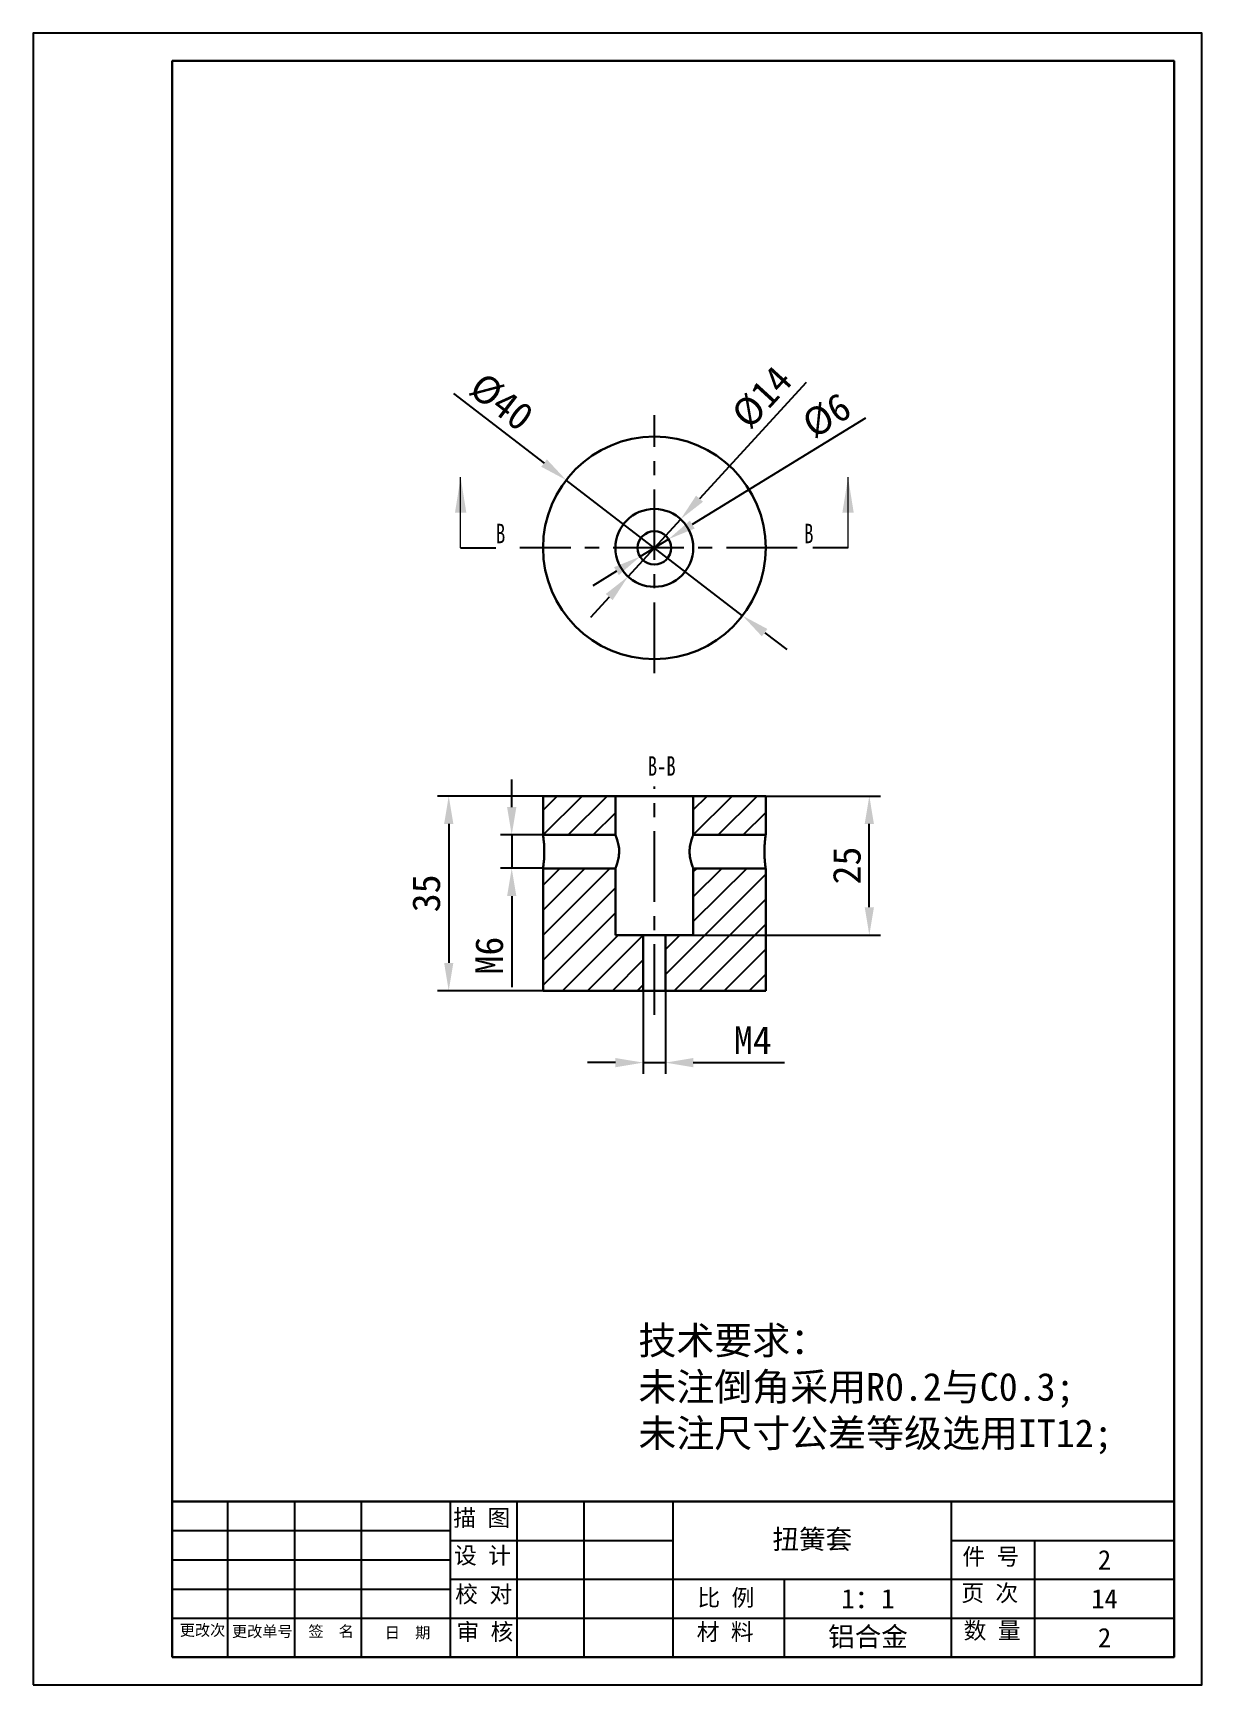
# Model space of a CAD drawing. Header units: millimetres. Extents: x -473 to 6267, y 319 to 3284.
# Drawn here: x 3431.7 to 3641.7, y 324.8 to 621.8 of the extents above; entities that cross this region are included whole.
import ezdxf

# ---------------------------------------------------------------- set-up
doc = ezdxf.new("R2010")
doc.units = ezdxf.units.MM
doc.linetypes.add('CENTERX2', pattern=[20.32, 12.7, -2.54, 2.54, -2.54])
for name, color, linetype in [('10', 7, 'Continuous'), ('SLD-0', 7, 'Continuous'), ('图框', 7, 'Continuous'), ('轮廓实线层', 170, 'Continuous')]:
    doc.layers.add(name, color=color, linetype=linetype)
for name, color, linetype, lineweight in [('3mm', 7, 'Continuous', 30), ('中心线层', 1, 'CENTERX2', 25), ('标题栏', 7, 'Continuous', 25)]:
    doc.layers.add(name, color=color, linetype=linetype, lineweight=lineweight)
doc.styles.add('SLDTEXTSTYLE5', font='TXT', dxfattribs={"width": 0.7})
doc.dimstyles.new('a3', dxfattribs={"dimtxt": 5, "dimasz": 5, "dimexe": 2, "dimexo": 0, "dimgap": 1.524, "dimtad": 1, "dimdec": 1, "dimzin": 0, "dimtxsty": 'Standard', "dimcen": 2.5, "dimazin": 0, "dimtp": 0.21, "dimtfac": 1, "dimtdec": 1, "dimtmove": 0, "dimatfit": 3, "dimfxl": 1, "dimtzin": 0, "dimarcsym": 0})
pattern_1 = [(45, (3261.8904, 3426.58), (-2.245064, 2.245064), [])]

msp = doc.modelspace()

# ---------------------------------------------------------------- texts
at = {"color": 7, "linetype": 'Continuous', "char_height": 3.5, "attachment_point": 1, "style": 'SLDTEXTSTYLE5'}
for insert in [(3514.87, 533.557), (3570.24, 533.557)]:
    msp.add_mtext('B', dxfattribs=dict(at, insert=insert))
at = {"layer": 'SLD-0', "linetype": 'Continuous', "lineweight": -3}
for s, width, insert, char_height, attachment_point in [('{\\fSimSun|b0|i0|c134|p54;技术要求：\\P未注倒角采用R0.2与C0.3;\\P未注尺寸公差等级选用IT12;}', 122.83668, (3540.448, 389.226), 5, 1), ('{\\fSimSun|b0|i0|c134|p54;扭簧套}', 50, (3571.699, 350.788), 3.5, 5), ('2', 25, (3624.199, 347.288), 3.5, 5), ('{\\fSimSun|b0|i0|c134|p54;1：1}', 30, (3581.699, 340.288), 3.5, 5), ('14', 25, (3624.199, 340.288), 3.5, 5), ('{\\fSimSun|b0|i0|c134|p54;铝合金}', 30, (3581.699, 333.288), 3.5, 5), ('2', 25, (3624.199, 333.288), 3.5, 5)]:
    msp.add_mtext_dynamic_manual_height_columns(s, width=width, gutter_width=17.5, heights=[0], dxfattribs=dict(at, insert=insert, char_height=char_height, attachment_point=attachment_point))
at = {"layer": '图框', "insert": (3544.647, 491.758), "char_height": 3.5, "attachment_point": 2, "style": 'SLDTEXTSTYLE5'}
msp.add_mtext('B-B', dxfattribs=at)
at = {"layer": '标题栏', "attachment_point": 1}
for s, insert, char_height, width in [('{\\fSimSun|b0|i0|c134|p54; 描 图}', (3505.142, 356.336), 3, 12.20894), ('{\\fSimSun|b0|i0|c134|p54;设 计}', (3507.323, 349.581), 3, 11.99092), ('{\\fSimSun|b0|i0|c134|p54;件 号}', (3598.671, 349.363), 3, 14.17108), ('{\\fSimSun|b0|i0|c134|p54;校 对}', (3507.541, 342.608), 3, 11.99092), ('{\\fSimSun|b0|i0|c134|p54;比 例}', (3551.053, 341.987), 3, 12.20893), ('{\\fSimSun|b0|i0|c134|p54;页 次}', (3598.453, 342.826), 3, 14.60712), ('{\\fSimSun|b0|i0|c134|p54;更改次}', (3458.054, 335.635), 2, 9.37414), ('{\\fSimSun|b0|i0|c134|p54;更改单号}', (3467.425, 335.417), 2, 12.42695), ('{\\fSimSun|b0|i0|c134|p54;签  名}', (3481.161, 335.417), 2, 11.99092), ('{\\fSimSun|b0|i0|c134|p54;审 核}', (3507.759, 335.853), 3, 12.20893), ('{\\fSimSun|b0|i0|c134|p54;材 料}', (3550.926, 335.853), 3, 18.09539), ('{\\fSimSun|b0|i0|c134|p54;数 量}', (3598.89, 336.071), 3, 14.60712), ('{\\fSimSun|b0|i0|c134|p54;日  期}', (3494.896, 335.199), 2, 16.13323)]:
    msp.add_mtext(s, dxfattribs=dict(at, insert=insert, char_height=char_height, width=width))

# ---------------------------------------------------------------- blocks, each defined once
blk = doc.blocks.new('*D168')
at = {"layer": 'Defpoints', "color": 0, "transparency": 16777216}
for p in [(3545.88, 530.8), (3540.76, 527.66)]:
    blk.add_point(p, dxfattribs=at)
at = {"layer": '轮廓实线层', "color": 0, "lineweight": -2, "transparency": 16777216}
for p, q in [((3581.24, 552.54), (3550.14, 533.42)), ((3540.76, 527.66), (3545.88, 530.8)), ((3536.51, 525.04), (3532.25, 522.42))]:
    blk.add_line(p, q, dxfattribs=at)
at = {"layer": '轮廓实线层', "color": 0, "transparency": 16777216}
for points in [[(3549.7, 534.13), (3550.57, 532.71), (3545.88, 530.8)], [(3536.07, 525.75), (3536.94, 524.33), (3540.76, 527.66)]]:
    blk.add_solid(points, dxfattribs=at)
at = {"layer": '轮廓实线层', "color": 0, "transparency": 16777216, "insert": (3574.29, 552.99), "char_height": 5, "attachment_point": 5, "rotation": 31.5852}
blk.add_mtext('%%C6', dxfattribs=at)
blk = doc.blocks.new('*D169')
at = {"layer": 'Defpoints', "color": 0, "transparency": 16777216}
for p in [(3548.05, 534.39), (3538.59, 524.07)]:
    blk.add_point(p, dxfattribs=at)
at = {"layer": '轮廓实线层', "color": 0, "lineweight": -2, "transparency": 16777216}
for p, q in [((3570.61, 558.98), (3551.43, 538.07)), ((3538.59, 524.07), (3548.05, 534.39)), ((3535.21, 520.38), (3531.83, 516.7))]:
    blk.add_line(p, q, dxfattribs=at)
at = {"layer": '轮廓实线层', "color": 0, "transparency": 16777216}
for points in [[(3550.82, 538.63), (3552.05, 537.51), (3548.05, 534.39)], [(3534.6, 520.95), (3535.82, 519.82), (3538.59, 524.07)]]:
    blk.add_solid(points, dxfattribs=at)
at = {"layer": '轮廓实线层', "color": 0, "transparency": 16777216, "insert": (3562.67, 556.28), "char_height": 5, "attachment_point": 5, "rotation": 47.476}
blk.add_mtext('%%C14', dxfattribs=at)
blk = doc.blocks.new('*D170')
at = {"layer": 'Defpoints', "color": 0, "transparency": 16777216}
for p in [(3527.47, 541.42), (3559.17, 517.03)]:
    blk.add_point(p, dxfattribs=at)
at = {"layer": '轮廓实线层', "color": 0, "lineweight": -2, "transparency": 16777216}
for p, q in [((3507.22, 557), (3523.51, 544.47)), ((3559.17, 517.03), (3527.47, 541.42)), ((3563.14, 513.98), (3567.1, 510.93))]:
    blk.add_line(p, q, dxfattribs=at)
at = {"layer": '轮廓实线层', "color": 0, "transparency": 16777216}
for points in [[(3524.01, 545.13), (3523, 543.81), (3527.47, 541.42)], [(3563.64, 514.64), (3562.63, 513.32), (3559.17, 517.03)]]:
    blk.add_solid(points, dxfattribs=at)
at = {"layer": '轮廓实线层', "color": 0, "transparency": 16777216, "insert": (3515.83, 555.45), "char_height": 5, "attachment_point": 5, "rotation": 322.4284}
blk.add_mtext('%%C40', dxfattribs=at)
blk = doc.blocks.new('*D171')
at = {"layer": 'Defpoints', "color": 0, "transparency": 16777216}
for p in [(3550.32, 484.61), (3581.94, 484.61), (3550.32, 459.61)]:
    blk.add_point(p, dxfattribs=at)
at = {"layer": '轮廓实线层', "color": 0, "lineweight": -2, "transparency": 16777216}
for p, q in [((3550.32, 484.61), (3583.94, 484.61)), ((3581.94, 464.61), (3581.94, 479.61)), ((3550.32, 459.61), (3583.94, 459.61))]:
    blk.add_line(p, q, dxfattribs=at)
at = {"layer": '轮廓实线层', "color": 0, "transparency": 16777216}
for points in [[(3581.11, 479.61), (3582.77, 479.61), (3581.94, 484.61)], [(3581.11, 464.61), (3582.77, 464.61), (3581.94, 459.61)]]:
    blk.add_solid(points, dxfattribs=at)
at = {"layer": '轮廓实线层', "color": 0, "transparency": 16777216, "insert": (3577.92, 472.11), "char_height": 5, "attachment_point": 5, "rotation": 90}
blk.add_mtext('25', dxfattribs=at)
blk = doc.blocks.new('*D172')
at = {"layer": 'Defpoints', "color": 0, "transparency": 16777216}
for p in [(3523.32, 484.61), (3506.38, 449.61), (3523.32, 449.61)]:
    blk.add_point(p, dxfattribs=at)
at = {"layer": '轮廓实线层', "color": 0, "lineweight": -2, "transparency": 16777216}
for p, q in [((3523.32, 484.61), (3504.38, 484.61)), ((3506.38, 479.61), (3506.38, 454.61)), ((3523.32, 449.61), (3504.38, 449.61))]:
    blk.add_line(p, q, dxfattribs=at)
at = {"layer": '轮廓实线层', "color": 0, "transparency": 16777216}
for points in [[(3505.55, 479.61), (3507.21, 479.61), (3506.38, 484.61)], [(3505.55, 454.61), (3507.21, 454.61), (3506.38, 449.61)]]:
    blk.add_solid(points, dxfattribs=at)
at = {"layer": '轮廓实线层', "color": 0, "transparency": 16777216, "insert": (3502.36, 467.11), "char_height": 5, "attachment_point": 5, "rotation": 90}
blk.add_mtext('35', dxfattribs=at)
blk = doc.blocks.new('*D173')
at = {"layer": 'Defpoints', "color": 0, "transparency": 16777216}
for p in [(3523.32, 477.61), (3517.69, 471.61), (3523.32, 471.61)]:
    blk.add_point(p, dxfattribs=at)
at = {"layer": '轮廓实线层', "color": 0, "lineweight": -2, "transparency": 16777216}
for p, q in [((3517.69, 482.61), (3517.69, 487.61)), ((3523.32, 477.61), (3515.69, 477.61)), ((3517.69, 477.61), (3517.69, 471.61)), ((3523.32, 471.61), (3515.69, 471.61)), ((3517.69, 466.61), (3517.69, 450.23))]:
    blk.add_line(p, q, dxfattribs=at)
at = {"layer": '轮廓实线层', "color": 0, "transparency": 16777216}
for points in [[(3516.86, 482.61), (3518.53, 482.61), (3517.69, 477.61)], [(3516.86, 466.61), (3518.53, 466.61), (3517.69, 471.61)]]:
    blk.add_solid(points, dxfattribs=at)
at = {"layer": '轮廓实线层', "color": 0, "transparency": 16777216, "insert": (3513.67, 455.92), "char_height": 5, "attachment_point": 5, "rotation": 90}
blk.add_mtext('M6', dxfattribs=at)
blk = doc.blocks.new('*D174')
at = {"layer": 'Defpoints', "color": 0, "transparency": 16777216}
for p in [(3541.32, 449.61), (3545.32, 449.61), (3545.32, 436.68)]:
    blk.add_point(p, dxfattribs=at)
at = {"layer": '轮廓实线层', "color": 0, "lineweight": -2, "transparency": 16777216}
for p, q in [((3541.32, 449.61), (3541.32, 434.68)), ((3545.32, 449.61), (3545.32, 434.68)), ((3536.32, 436.68), (3531.32, 436.68)), ((3541.32, 436.68), (3545.32, 436.68)), ((3550.32, 436.68), (3566.7, 436.68))]:
    blk.add_line(p, q, dxfattribs=at)
at = {"layer": '轮廓实线层', "color": 0, "transparency": 16777216}
for points in [[(3536.32, 437.51), (3536.32, 435.84), (3541.32, 436.68)], [(3550.32, 437.51), (3550.32, 435.84), (3545.32, 436.68)]]:
    blk.add_solid(points, dxfattribs=at)
at = {"layer": '轮廓实线层', "color": 0, "transparency": 16777216, "insert": (3561.01, 440.7), "char_height": 5, "attachment_point": 5}
blk.add_mtext('M4', dxfattribs=at)

# ---------------------------------------------------------------- dimensions: what is measured, and where the dimension line sits
at = {"layer": '轮廓实线层'}
dim = msp.add_diameter_dim_2p(p1=(3559.172, 517.031), p2=(3527.469, 541.421), text='%%C40', dimstyle='a3', dxfattribs=at)
dim.commit()
dim.dimension.update_dxf_attribs({"geometry": '*D170', "text_midpoint": (3515.835, 555.449)})
for p1, p2, text, picture, middle in [((3538.589, 524.067), (3548.052, 534.385), '%%C14', '*D169', (3565.633, 553.556)), ((3540.765, 527.655), (3545.876, 530.798), '%%C6', '*D168', (3576.397, 549.564))]:
    dim = msp.add_diameter_dim_2p(p1=p1, p2=p2, text=text, dimstyle='a3', dxfattribs=at)
    dim.commit()
    dim.dimension.update_dxf_attribs({"geometry": picture, "text_midpoint": middle, "dimtype": 163})
for base, p1, p2, text, picture, middle in [((3517.692, 471.609), (3523.32, 477.609), (3523.32, 471.609), 'M6', '*D173', (3513.668, 455.918)), ((3506.381, 449.609), (3523.32, 484.609), (3523.32, 449.609), '35', '*D172', (3502.357, 467.109)), ((3581.941, 484.609), (3550.32, 459.609), (3550.32, 484.609), '25', '*D171', (3577.917, 472.109))]:
    dim = msp.add_linear_dim(base=base, p1=p1, p2=p2, angle=90, text=text, dimstyle='a3', dxfattribs=at)
    dim.commit()
    dim.dimension.update_dxf_attribs({"geometry": picture, "text_midpoint": middle})
dim = msp.add_linear_dim(base=(3545.32, 436.676), p1=(3541.32, 449.609), p2=(3545.32, 449.609), text='M4', dimstyle='a3', dxfattribs=at)
dim.commit()
dim.dimension.update_dxf_attribs({"geometry": '*D174', "text_midpoint": (3561.011, 440.7)})

# ---------------------------------------------------------------- hatches: boundary and pattern name
at = {"layer": '轮廓实线层'}
h = msp.add_hatch(dxfattribs=at)
h.set_pattern_fill('ANSI31', color=5)
h.set_pattern_definition(pattern_1)
h.paths.add_polyline_path([(3523.32, 477.609), (3536.32, 477.609), (3536.32, 484.609), (3523.32, 484.609)])
at = {"layer": '轮廓实线层', "lineweight": -3}
h = msp.add_hatch(dxfattribs=at)
h.set_pattern_fill('ANSI31', color=5)
h.set_pattern_definition(pattern_1)
h.paths.add_polyline_path([(3563.32, 477.609), (3563.32, 484.609), (3550.32, 484.609), (3550.32, 477.609)])
h = msp.add_hatch(dxfattribs=at)
h.set_pattern_fill('ANSI31', color=5)
h.set_pattern_definition(pattern_1)
h.paths.add_polyline_path([(3536.32, 459.609), (3536.32, 471.609), (3523.32, 471.609), (3523.32, 449.609), (3541.32, 449.609), (3541.32, 459.609)])
at = {"layer": '轮廓实线层'}
h = msp.add_hatch(dxfattribs=at)
h.set_pattern_fill('ANSI31', color=5)
h.set_pattern_definition([(45, (3261.8904, 3437.9155), (-2.245064, 2.245064), [])])
h.paths.add_polyline_path([(3550.32, 471.609), (3550.32, 459.609), (3545.32, 459.609), (3545.32, 449.609), (3563.32, 449.609), (3563.32, 471.609)])

# ---------------------------------------------------------------- linework, layer by layer
at = {"color": 7, "linetype": 'Continuous', "lineweight": 18}
for p, q in [((3508.52, 529.226), (3508.52, 541.926)), ((3578.12, 529.226), (3578.12, 541.926))]:
    msp.add_line(p, q, dxfattribs=at)
at = {"color": 7}
for p, q in [((3508.52, 529.226), (3514.87, 529.226)), ((3578.12, 529.226), (3571.77, 529.226))]:
    msp.add_line(p, q, dxfattribs=at)
at = {"color": 7, "linetype": 'Continuous', "lineweight": 18}
for points in [[(3508.52, 541.926), (3507.504, 535.576), (3509.536, 535.576)], [(3578.12, 541.926), (3577.104, 535.576), (3579.136, 535.576)]]:
    msp.add_solid(points, dxfattribs=at)
at = {"layer": '10'}
msp.add_lwpolyline([(3431.699, 324.788), (3641.699, 324.788), (3641.699, 621.788), (3431.699, 621.788)], close=True, dxfattribs=at)
at = {"layer": '3mm'}
for p, q in [((3523.32, 484.609), (3536.32, 484.609)), ((3523.32, 484.609), (3523.32, 477.609)), ((3536.32, 484.609), (3536.32, 477.609)), ((3550.32, 484.609), (3536.32, 484.609)), ((3550.32, 477.609), (3550.32, 484.609)), ((3550.32, 484.609), (3563.32, 484.609)), ((3563.32, 477.609), (3563.32, 484.609)), ((3536.32, 477.609), (3523.32, 477.609)), ((3550.32, 477.609), (3563.32, 477.609)), ((3536.32, 471.609), (3523.32, 471.609)), ((3523.32, 471.609), (3523.32, 449.609)), ((3536.32, 471.609), (3536.32, 459.609)), ((3550.32, 459.609), (3550.32, 471.609)), ((3563.32, 471.609), (3550.32, 471.609)), ((3563.32, 449.609), (3563.32, 471.609)), ((3540.32, 459.609), (3536.32, 459.609)), ((3540.32, 459.609), (3546.32, 459.609)), ((3541.32, 449.609), (3541.32, 459.609)), ((3545.32, 459.609), (3545.32, 449.609)), ((3550.32, 459.609), (3546.32, 459.609)), ((3540.32, 449.609), (3523.32, 449.609)), ((3540.32, 449.609), (3546.32, 449.609)), ((3563.32, 449.609), (3546.32, 449.609)), ((3456.699, 357.788), (3636.699, 357.788))]:
    msp.add_line(p, q, dxfattribs=at)
msp.add_lwpolyline([(3456.699, 329.788), (3636.699, 329.788), (3636.699, 616.788), (3456.699, 616.788)], close=True, dxfattribs=at)
at = {"layer": '3mm', "color": 7, "linetype": 'Continuous'}
for radius in [20, 7, 3]:
    msp.add_circle((3543.32, 529.226), radius, dxfattribs=at)
at = {"layer": '3mm'}
for points, knots in [([(3523.32, 471.609), (3523.32, 471.609), (3523.323, 471.628), (3523.335, 471.705), (3523.343, 471.763), (3523.364, 471.913), (3523.376, 472.005), (3523.404, 472.223), (3523.419, 472.35), (3523.448, 472.626), (3523.463, 472.777), (3523.49, 473.105), (3523.503, 473.279), (3523.524, 473.64), (3523.532, 473.829), (3523.544, 474.217), (3523.547, 474.412), (3523.547, 474.804), (3523.544, 475.003), (3523.532, 475.388), (3523.524, 475.575), (3523.503, 475.938), (3523.49, 476.114), (3523.463, 476.438), (3523.448, 476.59), (3523.418, 476.87), (3523.404, 476.994), (3523.376, 477.211), (3523.364, 477.305), (3523.343, 477.455), (3523.335, 477.512), (3523.323, 477.589), (3523.32, 477.609), (3523.32, 477.609)], [0, 0, 0, 0, 0.0625, 0.0625, 0.125, 0.125, 0.1875, 0.1875, 0.25, 0.25, 0.3125, 0.3125, 0.375, 0.375, 0.4375, 0.4375, 0.5, 0.5, 0.5625, 0.5625, 0.625, 0.625, 0.6875, 0.6875, 0.75, 0.75, 0.8125, 0.8125, 0.875, 0.875, 0.9375, 0.9375, 1, 1, 1, 1]), ([(3536.32, 471.609), (3536.32, 471.609), (3536.329, 471.629), (3536.362, 471.707), (3536.386, 471.765), (3536.447, 471.917), (3536.484, 472.011), (3536.563, 472.227), (3536.606, 472.352), (3536.694, 472.627), (3536.738, 472.777), (3536.82, 473.098), (3536.859, 473.273), (3536.924, 473.634), (3536.95, 473.821), (3536.986, 474.209), (3536.996, 474.41), (3536.996, 474.806), (3536.987, 475.003), (3536.95, 475.395), (3536.924, 475.583), (3536.859, 475.944), (3536.82, 476.119), (3536.738, 476.442), (3536.694, 476.591), (3536.562, 477.005), (3536.478, 477.224), (3536.386, 477.453), (3536.362, 477.51), (3536.329, 477.588), (3536.32, 477.609), (3536.32, 477.609)], [0, 0, 0, 0, 0.0625, 0.0625, 0.125, 0.125, 0.1875, 0.1875, 0.25, 0.25, 0.3125, 0.3125, 0.375, 0.375, 0.4375, 0.4375, 0.5, 0.5, 0.5625, 0.5625, 0.625, 0.625, 0.6875, 0.6875, 0.75, 0.75, 0.875, 0.875, 0.9375, 0.9375, 1, 1, 1, 1]), ([(3550.32, 477.609), (3550.32, 477.609), (3550.312, 477.589), (3550.279, 477.51), (3550.255, 477.453), (3550.194, 477.301), (3550.157, 477.207), (3550.078, 476.99), (3550.034, 476.866), (3549.947, 476.59), (3549.903, 476.441), (3549.821, 476.119), (3549.782, 475.944), (3549.717, 475.583), (3549.691, 475.396), (3549.655, 475.009), (3549.645, 474.808), (3549.645, 474.412), (3549.654, 474.215), (3549.691, 473.823), (3549.717, 473.635), (3549.782, 473.273), (3549.821, 473.099), (3549.903, 472.776), (3549.947, 472.627), (3550.078, 472.213), (3550.163, 471.994), (3550.255, 471.765), (3550.279, 471.707), (3550.312, 471.629), (3550.32, 471.609), (3550.32, 471.609)], [0, 0, 0, 0, 0.0625, 0.0625, 0.125, 0.125, 0.1875, 0.1875, 0.25, 0.25, 0.3125, 0.3125, 0.375, 0.375, 0.4375, 0.4375, 0.5, 0.5, 0.5625, 0.5625, 0.625, 0.625, 0.6875, 0.6875, 0.75, 0.75, 0.875, 0.875, 0.9375, 0.9375, 1, 1, 1, 1]), ([(3563.32, 477.609), (3563.32, 477.609), (3563.318, 477.59), (3563.306, 477.513), (3563.298, 477.455), (3563.277, 477.306), (3563.264, 477.212), (3563.237, 476.994), (3563.222, 476.87), (3563.193, 476.593), (3563.178, 476.439), (3563.151, 476.114), (3563.138, 475.942), (3563.117, 475.578), (3563.109, 475.388), (3563.097, 475.005), (3563.094, 474.809), (3563.094, 474.412), (3563.097, 474.217), (3563.108, 473.834), (3563.117, 473.643), (3563.138, 473.28), (3563.15, 473.107), (3563.178, 472.781), (3563.193, 472.627), (3563.222, 472.351), (3563.237, 472.226), (3563.264, 472.007), (3563.277, 471.914), (3563.298, 471.764), (3563.306, 471.706), (3563.317, 471.628), (3563.32, 471.609), (3563.32, 471.609)], [0, 0, 0, 0, 0.0625, 0.0625, 0.125, 0.125, 0.1875, 0.1875, 0.25, 0.25, 0.3125, 0.3125, 0.375, 0.375, 0.4375, 0.4375, 0.5, 0.5, 0.5625, 0.5625, 0.625, 0.625, 0.6875, 0.6875, 0.75, 0.75, 0.8125, 0.8125, 0.875, 0.875, 0.9375, 0.9375, 1, 1, 1, 1])]:
    msp.add_open_spline(points, degree=3, knots=knots, dxfattribs=at)
at = {"layer": '中心线层'}
for p, q in [((3543.32, 506.728), (3543.32, 553.058)), ((3568.956, 529.226), (3519.172, 529.226)), ((3543.32, 445.254), (3543.32, 486.334))]:
    msp.add_line(p, q, dxfattribs=at)
at = {"layer": '标题栏'}
for p, q in [((3456.699, 329.788), (3456.699, 581.788)), ((3636.699, 329.788), (3636.699, 581.788)), ((3456.699, 357.788), (3456.699, 329.788)), ((3466.699, 329.788), (3466.699, 357.788)), ((3478.699, 329.788), (3478.699, 357.788)), ((3490.699, 329.788), (3490.699, 357.788)), ((3506.699, 329.788), (3506.699, 357.788)), ((3518.699, 329.788), (3518.699, 357.788)), ((3530.699, 329.788), (3530.699, 357.788)), ((3546.699, 329.788), (3546.699, 357.788)), ((3596.699, 329.788), (3596.699, 357.788)), ((3636.699, 329.788), (3636.699, 357.788)), ((3456.699, 352.538), (3506.699, 352.538)), ((3506.699, 350.788), (3546.699, 350.788)), ((3596.699, 350.788), (3636.699, 350.788)), ((3611.699, 329.788), (3611.699, 350.788)), ((3456.699, 347.288), (3506.699, 347.288)), ((3456.699, 342.038), (3506.699, 342.038)), ((3506.699, 343.788), (3546.699, 343.788)), ((3546.699, 343.788), (3596.699, 343.788)), ((3566.699, 329.788), (3566.699, 343.788)), ((3596.699, 343.788), (3636.699, 343.788)), ((3456.699, 336.788), (3636.699, 336.788)), ((3456.699, 329.788), (3636.699, 329.788))]:
    msp.add_line(p, q, dxfattribs=at)

msp.set_redraw_order([(e.dxf.handle, doc.entitydb.next_handle()) for e in msp.query("TEXT MTEXT ATTDEF DIMENSION ARC_DIMENSION")])  # texts and dimensions are drawn at this point

doc.saveas('drawing.dxf')
